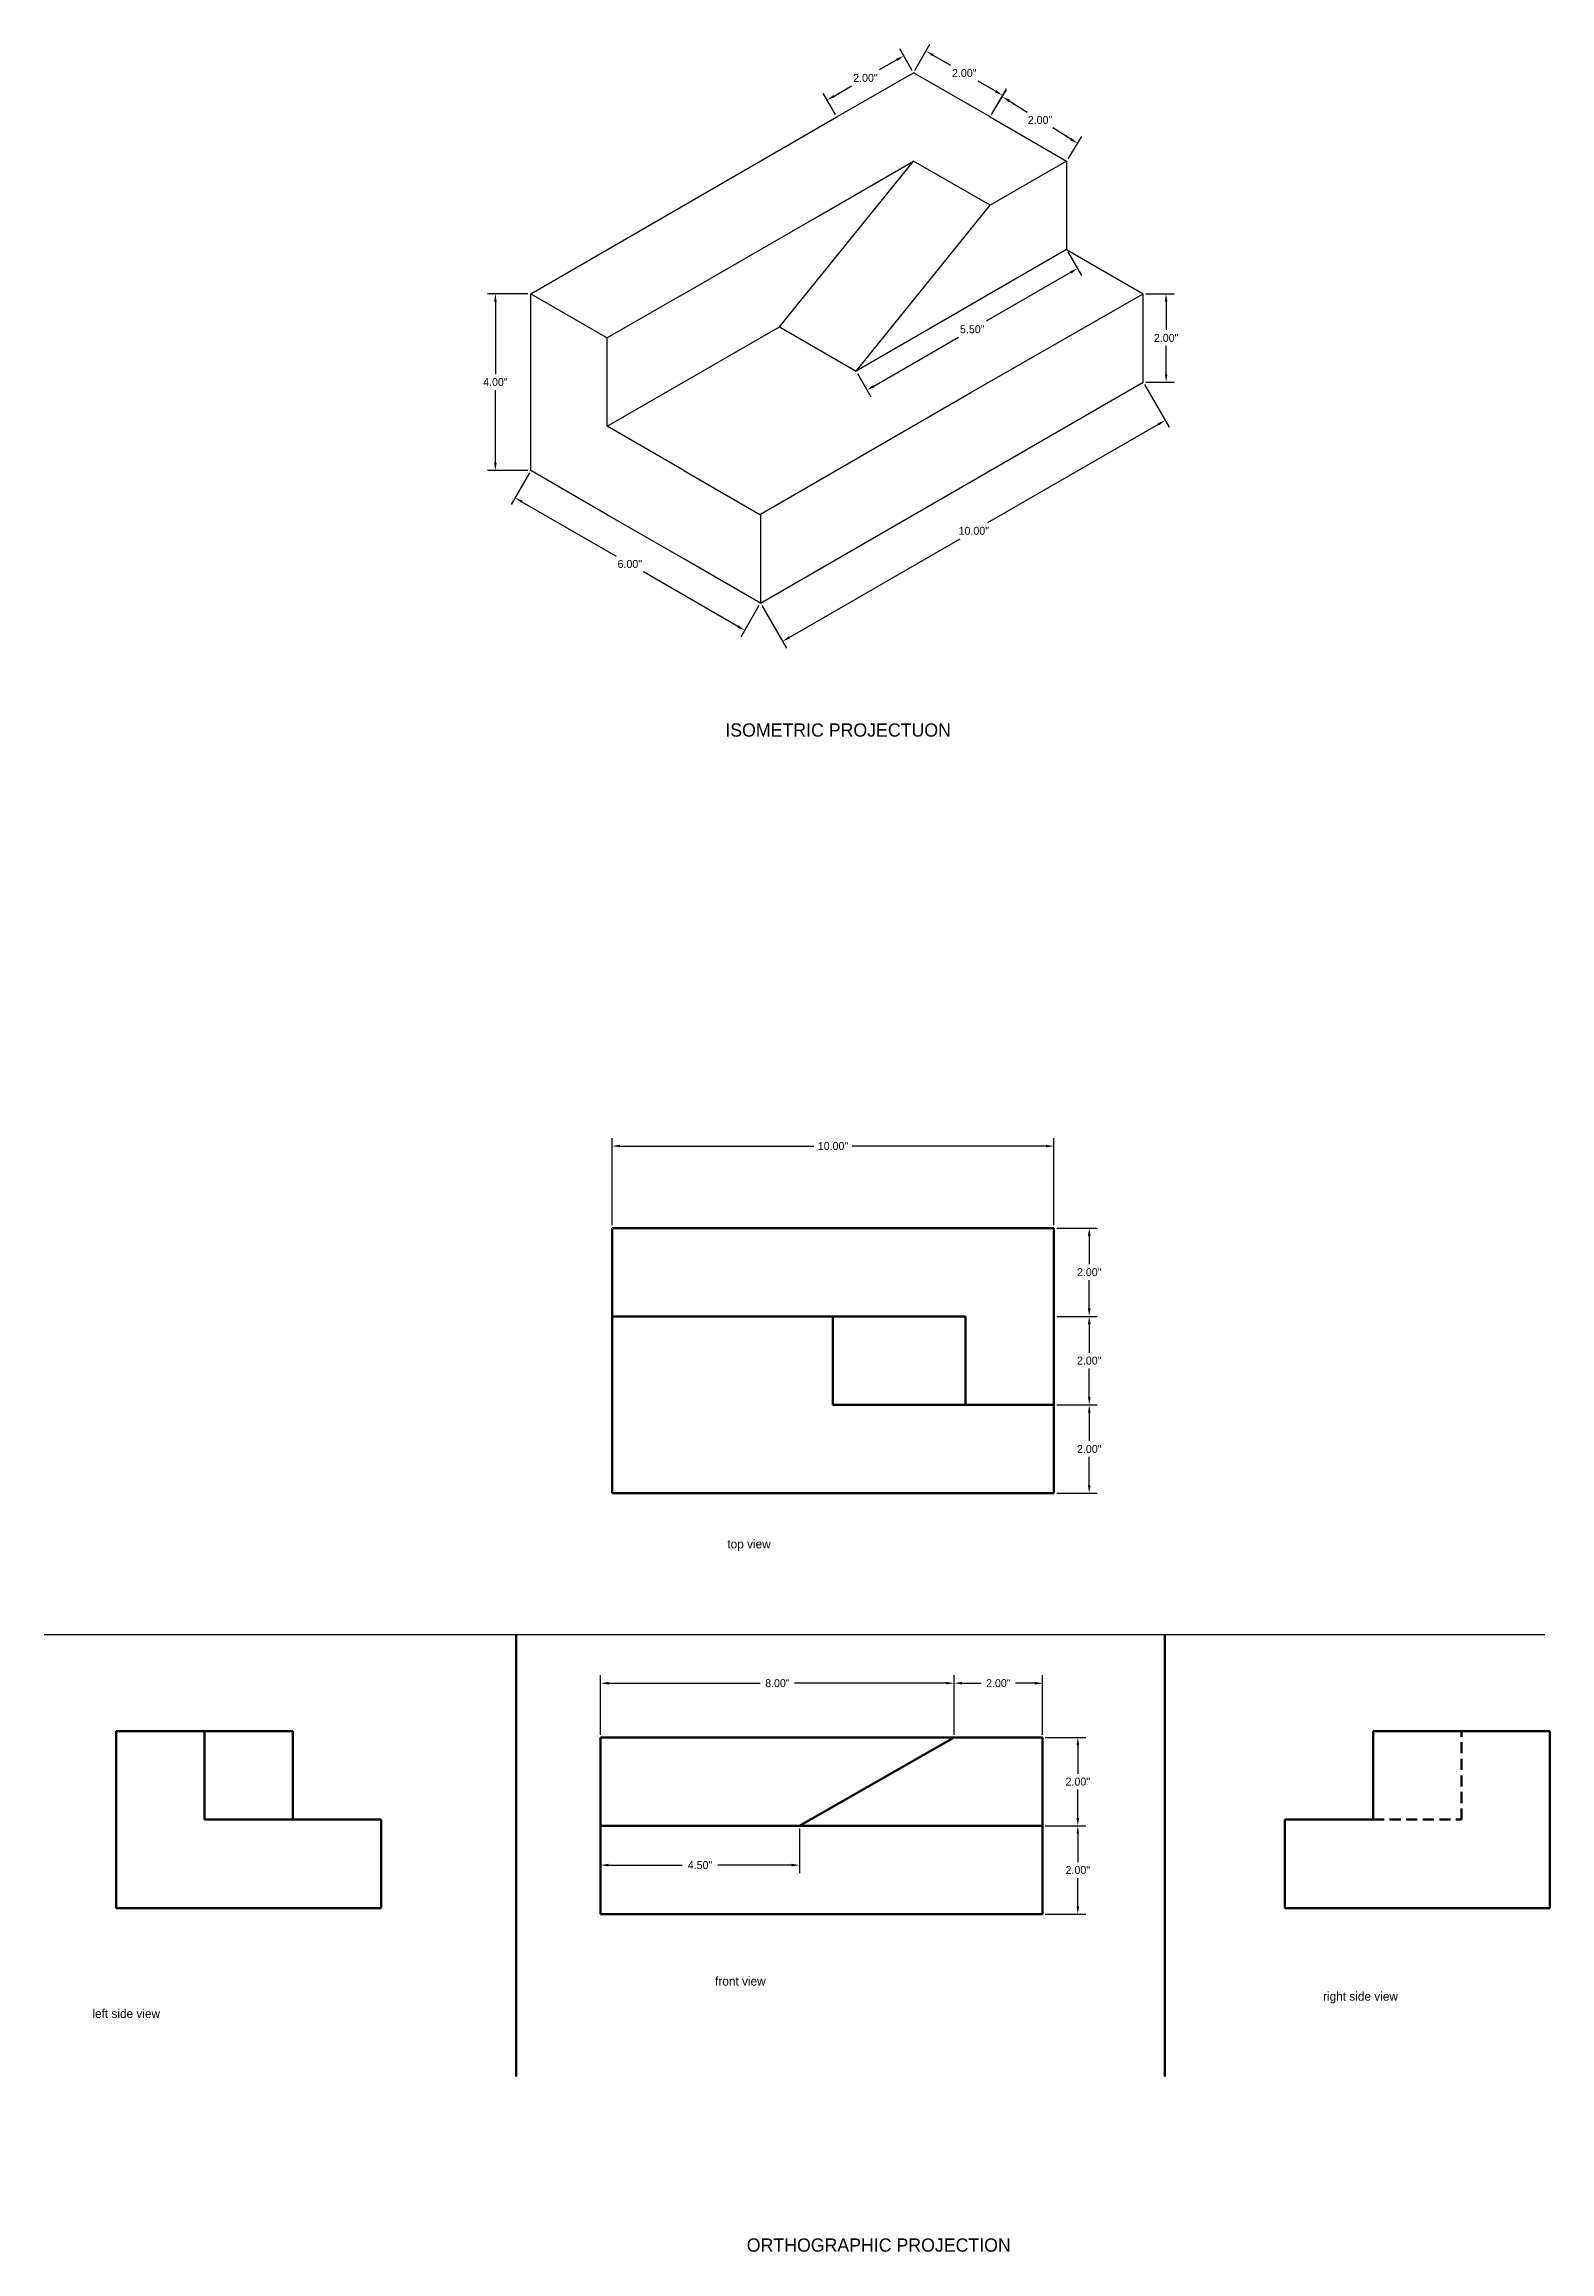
# Model space of a CAD drawing. Header units: inches. Extents: x -99 to 156, y 6 to 64.
# Drawn here: x 78.13 to 112.2, y 10.29 to 60.24 of the extents above; entities that cross this region are included whole.
import ezdxf

# ---------------------------------------------------------------- set-up
doc = ezdxf.new("R2010")
doc.units = ezdxf.units.IN
doc.header["$MEASUREMENT"] = 0
doc.linetypes.add('DASHED', pattern=[0.75, 0.5, -0.25])
doc.linetypes.add('DASHED2', pattern=[0.375, 0.25, -0.125])
doc.dimstyles.get("Standard").update_dxf_attribs({"dimtxt": 0.18, "dimasz": 0.18, "dimexe": 0.18, "dimexo": 0.0625, "dimgap": 0.09, "dimtad": 0, "dimtih": 1, "dimtoh": 1, "dimzin": 0, "dimdsep": 46, "dimlunit": 3, "dimtxsty": 'Standard', "dimcen": 0.09, "dimadec": 0, "dimazin": 0, "dimtfac": 1, "dimtofl": 0, "dimtmove": 0, "dimatfit": 3, "dimfxl": 1, "dimtolj": 1, "dimtzin": 0, "dimarcsym": 0})

msp = doc.modelspace()

# ---------------------------------------------------------------- texts
at = {"insert": (93.541, 44.871), "char_height": 0.3, "width": 5.985, "attachment_point": 1}
msp.add_mtext('ISOMETRIC PROJECTUON\\P', dxfattribs=at)
at = {"linetype": 'Continuous', "lineweight": 100, "char_height": 0.2, "attachment_point": 1}
for s, insert, width in [('top view', (93.587, 26.406), 4.99177), ('front view', (93.309, 16.515), 4.85925), ('right side view', (107.066, 16.173), 5.41286), ('left side view', (79.219, 15.782), 7.10845)]:
    msp.add_mtext(s, dxfattribs=dict(at, insert=insert, width=width))
at = {"linetype": 'DASHED', "lineweight": 100, "insert": (94.026, 10.595), "char_height": 0.3, "width": 23.31416, "attachment_point": 1}
msp.add_mtext('ORTHOGRAPHIC PROJECTION', dxfattribs=at)

# ---------------------------------------------------------------- blocks, each defined once
blk = doc.blocks.new('*D235')
at = {"color": 0, "linetype": 'Continuous', "lineweight": -2}
for p, q in [((90.977, 33.516), (90.977, 35.489)), ((100.977, 33.516), (100.977, 35.489)), ((91.157, 35.309), (95.542, 35.309)), ((100.797, 35.309), (96.412, 35.309))]:
    blk.add_line(p, q, dxfattribs=at)
at = {"color": 0, "linetype": 'Continuous'}
for points in [[(91.157, 35.339), (91.157, 35.279), (90.977, 35.309)], [(100.797, 35.339), (100.797, 35.279), (100.977, 35.309)]]:
    blk.add_solid(points, dxfattribs=at)
at = {"layer": 'Defpoints', "color": 0, "linetype": 'Continuous'}
for p in [(100.977, 35.309), (90.977, 33.454), (100.977, 33.454)]:
    blk.add_point(p, dxfattribs=at)
at = {"color": 0, "linetype": 'Continuous', "lineweight": 100, "insert": (95.977, 35.309), "char_height": 0.18, "attachment_point": 5}
blk.add_mtext('\\A1;10.00"', dxfattribs=at)
blk = doc.blocks.new('*D236')
at = {"color": 0, "linetype": 'Continuous', "lineweight": -2}
for p, q in [((101.04, 29.454), (101.955, 29.454)), ((101.775, 29.274), (101.775, 28.634)), ((101.775, 27.634), (101.775, 28.274)), ((101.04, 27.454), (101.955, 27.454))]:
    blk.add_line(p, q, dxfattribs=at)
at = {"color": 0, "linetype": 'Continuous'}
for points in [[(101.745, 29.274), (101.805, 29.274), (101.775, 29.454)], [(101.745, 27.634), (101.805, 27.634), (101.775, 27.454)]]:
    blk.add_solid(points, dxfattribs=at)
at = {"layer": 'Defpoints', "color": 0, "linetype": 'Continuous'}
for p in [(100.977, 29.454), (101.775, 29.454), (100.977, 27.454)]:
    blk.add_point(p, dxfattribs=at)
at = {"color": 0, "linetype": 'Continuous', "lineweight": 100, "insert": (101.775, 28.454), "char_height": 0.18, "attachment_point": 5}
blk.add_mtext('\\A1;2.00"', dxfattribs=at)
blk = doc.blocks.new('*D237')
at = {"color": 0, "linetype": 'Continuous', "lineweight": -2}
for p, q in [((101.04, 31.454), (101.955, 31.454)), ((101.775, 31.274), (101.775, 30.634)), ((101.775, 29.634), (101.775, 30.274)), ((101.04, 29.454), (101.955, 29.454))]:
    blk.add_line(p, q, dxfattribs=at)
at = {"color": 0, "linetype": 'Continuous'}
for points in [[(101.745, 31.274), (101.805, 31.274), (101.775, 31.454)], [(101.745, 29.634), (101.805, 29.634), (101.775, 29.454)]]:
    blk.add_solid(points, dxfattribs=at)
at = {"layer": 'Defpoints', "color": 0, "linetype": 'Continuous'}
for p in [(100.977, 31.454), (101.775, 31.454), (100.977, 29.454)]:
    blk.add_point(p, dxfattribs=at)
at = {"color": 0, "linetype": 'Continuous', "lineweight": 100, "insert": (101.775, 30.454), "char_height": 0.18, "attachment_point": 5}
blk.add_mtext('\\A1;2.00"', dxfattribs=at)
blk = doc.blocks.new('*D238')
at = {"color": 0, "linetype": 'Continuous', "lineweight": -2}
for p, q in [((101.04, 33.454), (101.955, 33.454)), ((101.775, 33.274), (101.775, 32.634)), ((101.775, 31.634), (101.775, 32.274)), ((101.04, 31.454), (101.955, 31.454))]:
    blk.add_line(p, q, dxfattribs=at)
at = {"color": 0, "linetype": 'Continuous'}
for points in [[(101.745, 33.274), (101.805, 33.274), (101.775, 33.454)], [(101.745, 31.634), (101.805, 31.634), (101.775, 31.454)]]:
    blk.add_solid(points, dxfattribs=at)
at = {"layer": 'Defpoints', "color": 0, "linetype": 'Continuous'}
for p in [(100.977, 33.454), (101.775, 33.454), (100.977, 31.454)]:
    blk.add_point(p, dxfattribs=at)
at = {"color": 0, "linetype": 'Continuous', "lineweight": 100, "insert": (101.775, 32.454), "char_height": 0.18, "attachment_point": 5}
blk.add_mtext('\\A1;2.00"', dxfattribs=at)
blk = doc.blocks.new('*D222')
at = {"color": 0, "linetype": 'Continuous', "lineweight": -2}
for p, q in [((90.719, 21.991), (90.719, 23.336)), ((90.899, 23.156), (94.329, 23.156)), ((98.539, 23.156), (95.109, 23.156)), ((98.719, 21.991), (98.719, 23.336))]:
    blk.add_line(p, q, dxfattribs=at)
at = {"color": 0, "linetype": 'Continuous'}
for points in [[(90.899, 23.186), (90.899, 23.126), (90.719, 23.156)], [(98.539, 23.186), (98.539, 23.126), (98.719, 23.156)]]:
    blk.add_solid(points, dxfattribs=at)
at = {"layer": 'Defpoints', "color": 0, "linetype": 'Continuous'}
for p in [(98.719, 23.156), (90.719, 21.929), (98.719, 21.929)]:
    blk.add_point(p, dxfattribs=at)
at = {"color": 0, "linetype": 'Continuous', "lineweight": 100, "insert": (94.719, 23.156), "char_height": 0.18, "attachment_point": 5}
blk.add_mtext('\\A1;8.00"', dxfattribs=at)
blk = doc.blocks.new('*D223')
at = {"color": 0, "linetype": 'Continuous', "lineweight": -2}
for p, q in [((98.719, 21.991), (98.719, 23.336)), ((98.899, 23.156), (99.329, 23.156)), ((100.539, 23.156), (100.109, 23.156)), ((100.719, 21.991), (100.719, 23.336))]:
    blk.add_line(p, q, dxfattribs=at)
at = {"color": 0, "linetype": 'Continuous'}
for points in [[(98.899, 23.186), (98.899, 23.126), (98.719, 23.156)], [(100.539, 23.186), (100.539, 23.126), (100.719, 23.156)]]:
    blk.add_solid(points, dxfattribs=at)
at = {"layer": 'Defpoints', "color": 0, "linetype": 'Continuous'}
for p in [(100.719, 23.156), (98.719, 21.929), (100.719, 21.929)]:
    blk.add_point(p, dxfattribs=at)
at = {"color": 0, "linetype": 'Continuous', "lineweight": 100, "insert": (99.719, 23.156), "char_height": 0.18, "attachment_point": 5}
blk.add_mtext('\\A1;2.00"', dxfattribs=at)
blk = doc.blocks.new('*D224')
at = {"color": 0, "linetype": 'Continuous', "lineweight": -2}
for p, q in [((100.781, 21.929), (101.697, 21.929)), ((101.517, 21.749), (101.517, 21.109)), ((101.517, 20.109), (101.517, 20.749)), ((100.781, 19.929), (101.697, 19.929))]:
    blk.add_line(p, q, dxfattribs=at)
at = {"color": 0, "linetype": 'Continuous'}
for points in [[(101.487, 21.749), (101.547, 21.749), (101.517, 21.929)], [(101.487, 20.109), (101.547, 20.109), (101.517, 19.929)]]:
    blk.add_solid(points, dxfattribs=at)
at = {"layer": 'Defpoints', "color": 0, "linetype": 'Continuous'}
for p in [(100.719, 21.929), (100.719, 19.929), (101.517, 19.929)]:
    blk.add_point(p, dxfattribs=at)
at = {"color": 0, "linetype": 'Continuous', "lineweight": 100, "insert": (101.517, 20.929), "char_height": 0.18, "attachment_point": 5}
blk.add_mtext('\\A1;2.00"', dxfattribs=at)
blk = doc.blocks.new('*D225')
at = {"color": 0, "linetype": 'Continuous', "lineweight": -2}
for p, q in [((100.781, 19.929), (101.697, 19.929)), ((101.517, 19.749), (101.517, 19.109)), ((101.517, 18.109), (101.517, 18.749)), ((100.781, 17.929), (101.697, 17.929))]:
    blk.add_line(p, q, dxfattribs=at)
at = {"color": 0, "linetype": 'Continuous'}
for points in [[(101.487, 19.749), (101.547, 19.749), (101.517, 19.929)], [(101.487, 18.109), (101.547, 18.109), (101.517, 17.929)]]:
    blk.add_solid(points, dxfattribs=at)
at = {"layer": 'Defpoints', "color": 0, "linetype": 'Continuous'}
for p in [(100.719, 19.929), (100.719, 17.929), (101.517, 17.929)]:
    blk.add_point(p, dxfattribs=at)
at = {"color": 0, "linetype": 'Continuous', "lineweight": 100, "insert": (101.517, 18.929), "char_height": 0.18, "attachment_point": 5}
blk.add_mtext('\\A1;2.00"', dxfattribs=at)
blk = doc.blocks.new('*D226')
at = {"color": 0, "linetype": 'Continuous', "lineweight": -2}
for p, q in [((90.719, 19.866), (90.719, 18.861)), ((95.219, 19.866), (95.219, 18.861)), ((90.899, 19.041), (92.564, 19.041)), ((95.039, 19.041), (93.374, 19.041))]:
    blk.add_line(p, q, dxfattribs=at)
at = {"color": 0, "linetype": 'Continuous'}
for points in [[(90.899, 19.071), (90.899, 19.011), (90.719, 19.041)], [(95.039, 19.071), (95.039, 19.011), (95.219, 19.041)]]:
    blk.add_solid(points, dxfattribs=at)
at = {"layer": 'Defpoints', "color": 0, "linetype": 'Continuous'}
for p in [(90.719, 19.929), (95.219, 19.929), (95.219, 19.041)]:
    blk.add_point(p, dxfattribs=at)
at = {"color": 0, "linetype": 'Continuous', "lineweight": 100, "insert": (92.969, 19.041), "char_height": 0.18, "attachment_point": 5}
blk.add_mtext('\\A1;4.50"', dxfattribs=at)
blk = doc.blocks.new('*D227')
at = {"color": 0, "lineweight": -2}
for p, q in [((89.075, 54.592), (88.158, 54.592)), ((88.338, 54.412), (88.338, 52.772)), ((88.338, 50.772), (88.338, 52.412)), ((89.075, 50.592), (88.158, 50.592))]:
    blk.add_line(p, q, dxfattribs=at)
at = {"color": 0}
for points in [[(88.308, 54.412), (88.368, 54.412), (88.338, 54.592)], [(88.308, 50.772), (88.368, 50.772), (88.338, 50.592)]]:
    blk.add_solid(points, dxfattribs=at)
at = {"layer": 'Defpoints', "color": 0}
for p in [(89.137, 54.592), (88.338, 50.592), (89.137, 50.592)]:
    blk.add_point(p, dxfattribs=at)
at = {"color": 0, "insert": (88.338, 52.592), "char_height": 0.18, "attachment_point": 5}
blk.add_mtext('\\A1;4.00"', dxfattribs=at)
blk = doc.blocks.new('*D228')
at = {"color": 0, "lineweight": -2}
for p, q in [((89.106, 50.538), (88.692, 49.821)), ((88.938, 49.887), (91.068, 48.657)), ((93.822, 47.067), (91.692, 48.297)), ((94.302, 47.538), (93.888, 46.821))]:
    blk.add_line(p, q, dxfattribs=at)
at = {"color": 0}
for points in [[(88.953, 49.913), (88.923, 49.861), (88.782, 49.977)], [(93.837, 47.093), (93.807, 47.041), (93.978, 46.977)]]:
    blk.add_solid(points, dxfattribs=at)
at = {"layer": 'Defpoints', "color": 0}
for p in [(89.137, 50.592), (94.334, 47.592), (93.978, 46.977)]:
    blk.add_point(p, dxfattribs=at)
at = {"color": 0, "insert": (91.38, 48.477), "char_height": 0.18, "attachment_point": 5}
blk.add_mtext('\\A1;6.00"', dxfattribs=at)
blk = doc.blocks.new('*D229')
at = {"color": 0, "lineweight": -2}
for p, q in [((103.025, 52.538), (103.583, 51.571)), ((103.337, 51.637), (99.475, 49.407)), ((94.989, 46.817), (98.851, 49.047)), ((94.365, 47.538), (94.923, 46.571))]:
    blk.add_line(p, q, dxfattribs=at)
at = {"color": 0}
for points in [[(103.322, 51.663), (103.352, 51.611), (103.493, 51.727)], [(94.974, 46.843), (95.004, 46.791), (94.833, 46.727)]]:
    blk.add_solid(points, dxfattribs=at)
at = {"layer": 'Defpoints', "color": 0}
for p in [(102.994, 52.592), (103.493, 51.727), (94.334, 47.592)]:
    blk.add_point(p, dxfattribs=at)
at = {"color": 0, "insert": (99.163, 49.227), "char_height": 0.18, "attachment_point": 5}
blk.add_mtext('\\A1;10.00"', dxfattribs=at)
blk = doc.blocks.new('*D230')
at = {"color": 0, "lineweight": -2}
for p, q in [((101.293, 55.538), (101.6, 55.007)), ((101.354, 55.073), (99.44, 53.968)), ((96.903, 52.503), (98.817, 53.608)), ((96.53, 52.788), (96.837, 52.257))]:
    blk.add_line(p, q, dxfattribs=at)
at = {"color": 0}
for points in [[(101.339, 55.098), (101.369, 55.047), (101.51, 55.163)], [(96.888, 52.528), (96.918, 52.477), (96.747, 52.413)]]:
    blk.add_solid(points, dxfattribs=at)
at = {"layer": 'Defpoints', "color": 0}
for p in [(101.262, 55.592), (101.51, 55.163), (96.499, 52.842)]:
    blk.add_point(p, dxfattribs=at)
at = {"color": 0, "insert": (99.128, 53.788), "char_height": 0.18, "attachment_point": 5}
blk.add_mtext('\\A1;5.50"', dxfattribs=at)
blk = doc.blocks.new('*D231')
at = {"color": 0, "lineweight": -2}
for p, q in [((103.056, 54.592), (103.695, 54.592)), ((103.515, 54.412), (103.515, 53.772)), ((103.515, 52.772), (103.515, 53.412)), ((103.056, 52.592), (103.695, 52.592))]:
    blk.add_line(p, q, dxfattribs=at)
at = {"color": 0}
for points in [[(103.485, 54.412), (103.545, 54.412), (103.515, 54.592)], [(103.485, 52.772), (103.545, 52.772), (103.515, 52.592)]]:
    blk.add_solid(points, dxfattribs=at)
at = {"layer": 'Defpoints', "color": 0}
for p in [(102.994, 54.592), (102.994, 52.592), (103.515, 52.592)]:
    blk.add_point(p, dxfattribs=at)
at = {"color": 0, "insert": (103.515, 53.592), "char_height": 0.18, "attachment_point": 5}
blk.add_mtext('\\A1;2.00"', dxfattribs=at)
blk = doc.blocks.new('*D232')
at = {"color": 0, "lineweight": -2}
for p, q in [((97.829, 59.646), (98.171, 60.238)), ((98.237, 59.992), (98.635, 59.762)), ((99.657, 59.172), (99.259, 59.402)), ((99.561, 58.646), (99.903, 59.238))]:
    blk.add_line(p, q, dxfattribs=at)
at = {"color": 0}
for points in [[(98.252, 60.018), (98.222, 59.967), (98.081, 60.082)], [(99.672, 59.198), (99.642, 59.147), (99.813, 59.082)]]:
    blk.add_solid(points, dxfattribs=at)
at = {"layer": 'Defpoints', "color": 0}
for p in [(97.798, 59.592), (99.813, 59.082), (99.53, 58.592)]:
    blk.add_point(p, dxfattribs=at)
at = {"color": 0, "insert": (98.947, 59.582), "char_height": 0.18, "attachment_point": 5}
blk.add_mtext('\\A1;2.00"', dxfattribs=at)
blk = doc.blocks.new('*D233')
at = {"color": 0, "lineweight": -2}
for p, q in [((99.594, 58.7), (99.906, 59.202)), ((99.964, 58.954), (100.371, 58.702)), ((101.359, 58.09), (100.952, 58.342)), ((101.295, 57.645), (101.606, 58.148))]:
    blk.add_line(p, q, dxfattribs=at)
at = {"color": 0}
for points in [[(99.98, 58.98), (99.948, 58.929), (99.811, 59.049)], [(101.374, 58.115), (101.343, 58.064), (101.512, 57.995)]]:
    blk.add_solid(points, dxfattribs=at)
at = {"layer": 'Defpoints', "color": 0}
for p in [(99.561, 58.646), (101.512, 57.995), (101.262, 57.592)]:
    blk.add_point(p, dxfattribs=at)
at = {"color": 0, "insert": (100.661, 58.522), "char_height": 0.18, "attachment_point": 5}
blk.add_mtext('\\A1;2.00"', dxfattribs=at)
blk = doc.blocks.new('*D234')
at = {"color": 0, "lineweight": -2}
for p, q in [((97.766, 59.646), (97.487, 60.13)), ((97.421, 59.884), (97.023, 59.654)), ((96.034, 58.646), (95.755, 59.13)), ((96.001, 59.064), (96.399, 59.294))]:
    blk.add_line(p, q, dxfattribs=at)
at = {"color": 0}
for points in [[(97.406, 59.91), (97.436, 59.858), (97.577, 59.974)], [(95.986, 59.09), (96.016, 59.038), (95.845, 58.974)]]:
    blk.add_solid(points, dxfattribs=at)
at = {"layer": 'Defpoints', "color": 0}
for p in [(97.798, 59.592), (95.845, 58.974), (96.066, 58.592)]:
    blk.add_point(p, dxfattribs=at)
at = {"color": 0, "insert": (96.711, 59.474), "char_height": 0.18, "attachment_point": 5}
blk.add_mtext('\\A1;2.00"', dxfattribs=at)

# ---------------------------------------------------------------- dimensions: what is measured, and where the dimension line sits
for p1, p2, distance, picture, middle in [((97.798, 59.592), (96.066, 58.592), -0.441, '*D234', (96.711, 59.474)), ((97.798, 59.592), (99.53, 58.592), 0.566, '*D232', (98.947, 59.582)), ((99.561, 58.646), (101.262, 57.592), 0.474, '*D233', (100.661, 58.522)), ((96.499, 52.842), (101.262, 55.592), -0.496, '*D230', (99.128, 53.788)), ((89.137, 54.592), (89.137, 50.592), -0.799, '*D227', (88.338, 52.592)), ((102.994, 54.592), (102.994, 52.592), 0.521, '*D231', (103.515, 53.592)), ((94.334, 47.592), (102.994, 52.592), -0.999, '*D229', (99.163, 49.227)), ((89.137, 50.592), (94.334, 47.592), -0.711, '*D228', (91.38, 48.477))]:
    dim = msp.add_aligned_dim(p1=p1, p2=p2, distance=distance, dimstyle='Standard')
    dim.commit()
    dim.dimension.update_dxf_attribs({"geometry": picture, "text_midpoint": middle})
at = {"linetype": 'Continuous', "lineweight": 100}
for base, p1, p2, picture, middle in [((100.977, 35.309), (90.977, 33.454), (100.977, 33.454), '*D235', (95.977, 35.309)), ((98.719, 23.156), (90.719, 21.929), (98.719, 21.929), '*D222', (94.719, 23.156)), ((95.219, 19.041), (90.719, 19.929), (95.219, 19.929), '*D226', (92.969, 19.041))]:
    dim = msp.add_linear_dim(base=base, p1=p1, p2=p2, dimstyle='Standard', dxfattribs=at)
    dim.commit()
    dim.dimension.update_dxf_attribs({"geometry": picture, "text_midpoint": middle})
for base, p1, p2, picture, middle in [((101.775, 33.454), (100.977, 31.454), (100.977, 33.454), '*D238', (101.775, 32.454)), ((101.775, 31.454), (100.977, 29.454), (100.977, 31.454), '*D237', (101.775, 30.454)), ((101.517, 17.929), (100.719, 19.929), (100.719, 17.929), '*D225', (101.517, 18.929))]:
    dim = msp.add_linear_dim(base=base, p1=p1, p2=p2, angle=90, dimstyle='Standard', override={"dimtmove": 1}, dxfattribs=at)
    dim.commit()
    dim.dimension.update_dxf_attribs({"geometry": picture, "text_midpoint": middle})
for base, p1, p2, picture, middle in [((101.775, 29.454), (100.977, 27.454), (100.977, 29.454), '*D236', (101.775, 28.454)), ((101.517, 19.929), (100.719, 21.929), (100.719, 19.929), '*D224', (101.517, 20.929))]:
    dim = msp.add_linear_dim(base=base, p1=p1, p2=p2, angle=90, dimstyle='Standard', dxfattribs=at)
    dim.commit()
    dim.dimension.update_dxf_attribs({"geometry": picture, "text_midpoint": middle})
dim = msp.add_linear_dim(base=(100.719, 23.156), p1=(98.719, 21.929), p2=(100.719, 21.929), dimstyle='Standard', override={"dimtmove": 1}, dxfattribs=at)
dim.commit()
dim.dimension.update_dxf_attribs({"geometry": '*D223', "text_midpoint": (99.719, 23.156)})

# ---------------------------------------------------------------- linework, layer by layer
for p, q in [((96.066, 58.592), (97.798, 59.592)), ((99.53, 58.592), (97.798, 59.592)), ((89.137, 54.592), (96.066, 58.592)), ((99.53, 58.592), (101.262, 57.592)), ((94.767, 53.842), (97.798, 57.592)), ((95.633, 56.342), (97.798, 57.592)), ((99.53, 56.592), (97.798, 57.592)), ((101.262, 57.592), (99.53, 56.592)), ((101.262, 57.592), (101.262, 55.592)), ((96.499, 52.842), (99.53, 56.592)), ((92.602, 54.592), (95.633, 56.342)), ((101.262, 55.592), (96.499, 52.842)), ((101.262, 55.592), (102.994, 54.592)), ((89.137, 52.592), (89.137, 54.592)), ((89.137, 54.592), (90.87, 53.592)), ((92.602, 54.592), (90.87, 53.592)), ((99.097, 52.356), (102.994, 54.592)), ((102.994, 52.592), (102.994, 54.592)), ((90.87, 51.592), (94.767, 53.842)), ((90.87, 51.592), (90.87, 53.592)), ((94.767, 53.842), (96.499, 52.842)), ((89.137, 50.592), (89.137, 52.592)), ((94.334, 47.592), (102.994, 52.592)), ((94.334, 49.606), (99.097, 52.356)), ((92.602, 50.592), (90.87, 51.592)), ((90.87, 49.592), (89.137, 50.592)), ((92.602, 50.592), (94.334, 49.592)), ((92.602, 48.592), (90.87, 49.592)), ((94.334, 49.592), (94.334, 47.592)), ((94.334, 47.592), (92.602, 48.592)), ((78.127, 24.257), (112.084, 24.257))]:
    msp.add_line(p, q)
at = {"linetype": 'Continuous', "lineweight": 100}
for p, q in [((90.977, 33.454), (100.977, 33.454)), ((90.977, 31.454), (90.977, 33.454)), ((100.977, 33.454), (100.977, 31.454)), ((90.977, 27.454), (90.977, 31.454)), ((90.977, 31.454), (98.977, 31.454)), ((95.977, 29.454), (95.977, 31.454)), ((98.977, 31.454), (98.977, 29.454)), ((100.977, 31.454), (100.977, 29.454)), ((100.977, 29.454), (95.977, 29.454)), ((100.977, 29.454), (100.977, 27.454)), ((100.977, 27.454), (90.977, 27.454)), ((88.811, 24.257), (88.811, 14.257)), ((103.487, 24.257), (103.487, 14.257)), ((79.756, 18.07), (79.756, 22.07)), ((79.756, 22.07), (81.756, 22.07)), ((81.756, 22.07), (83.756, 22.07)), ((81.756, 20.07), (81.756, 22.07)), ((83.756, 22.07), (83.756, 20.07)), ((110.198, 22.07), (108.198, 22.07)), ((108.198, 22.07), (108.198, 20.07)), ((112.198, 22.07), (110.198, 22.07)), ((112.198, 18.07), (112.198, 22.07)), ((90.719, 21.929), (98.719, 21.929)), ((90.719, 19.929), (90.719, 21.929)), ((95.219, 19.929), (98.692, 21.913)), ((98.719, 21.929), (100.719, 21.929)), ((100.719, 21.929), (100.719, 19.929)), ((83.756, 20.07), (81.756, 20.07)), ((83.756, 20.07), (85.756, 20.07)), ((85.756, 20.07), (85.756, 18.07)), ((108.198, 20.07), (106.198, 20.07)), ((106.198, 20.07), (106.198, 18.07)), ((90.719, 17.929), (90.719, 19.929)), ((90.719, 19.929), (95.219, 19.929)), ((95.219, 19.929), (100.719, 19.929)), ((100.719, 19.929), (100.719, 17.929)), ((85.756, 18.07), (79.756, 18.07)), ((106.198, 18.07), (112.198, 18.07)), ((100.719, 17.929), (90.719, 17.929))]:
    msp.add_line(p, q, dxfattribs=at)
at = {"linetype": 'DASHED2', "lineweight": 100}
for p, q in [((110.198, 20.07), (110.198, 22.07)), ((108.198, 20.07), (110.198, 20.07))]:
    msp.add_line(p, q, dxfattribs=at)

msp.set_redraw_order([(e.dxf.handle, doc.entitydb.next_handle()) for e in msp.query("TEXT MTEXT ATTDEF DIMENSION ARC_DIMENSION")])  # texts and dimensions are drawn at this point

doc.saveas('drawing.dxf')
